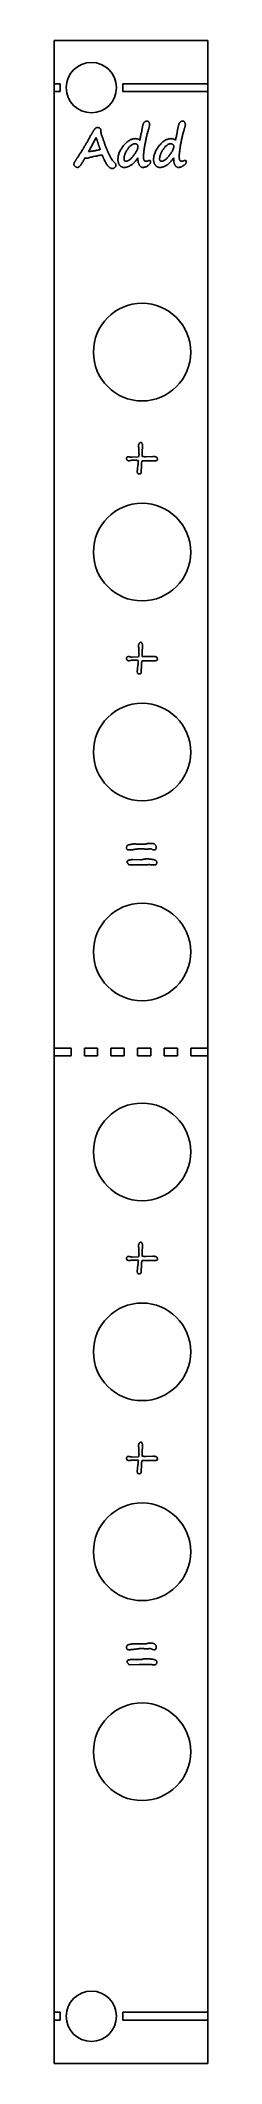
# Model space of a CAD drawing. Extents: x 96 to 106, y 107 to 235.
import ezdxf

# ---------------------------------------------------------------- set-up
doc = ezdxf.new("R2010")
doc.units = 0
doc.layers.get('0').update_dxf_attribs({"linetype": 'CONTINUOUS'})

msp = doc.modelspace()

# ---------------------------------------------------------------- linework, layer by layer
at = {"color": 7, "linetype": 'CONTINUOUS'}
for p, q in [((105.67, 235.23), (95.87, 235.23)), ((95.87, 235.23), (95.87, 232.48)), ((105.67, 232.48), (105.67, 235.23)), ((95.87, 232.48), (95.87, 231.98)), ((96.24, 232.48), (95.87, 232.48)), ((95.87, 231.98), (96.24, 231.98)), ((95.87, 231.98), (95.87, 171.23)), ((96.24, 231.98), (96.24, 232.48)), ((105.67, 232.48), (100.24, 232.48)), ((100.24, 232.48), (100.24, 231.98)), ((100.24, 231.98), (105.67, 231.98)), ((105.67, 231.98), (105.67, 232.48)), ((105.67, 171.23), (105.67, 231.98)), ((98.54, 229.07), (98.06, 228.16)), ((100.84, 208.75), (101.25, 208.77)), ((101.67, 208.53), (101.58, 208.53)), ((101.71, 208.79), (102.16, 208.8)), ((101.91, 208.53), (101.78, 208.53)), ((100.84, 196.05), (101.25, 196.07)), ((101.67, 195.83), (101.58, 195.83)), ((101.71, 196.09), (102.16, 196.1)), ((101.91, 195.83), (101.78, 195.83)), ((101.29, 182.87), (100.66, 182.86)), ((100.89, 183.2), (101.39, 183.19)), ((101.53, 182.87), (101.29, 182.87)), ((102.32, 182.86), (102.13, 182.86)), ((96.94, 171.23), (95.87, 171.23)), ((95.87, 171.23), (95.87, 170.73)), ((96.94, 170.73), (96.94, 171.23)), ((97.79, 171.23), (97.79, 170.73)), ((98.64, 171.23), (97.79, 171.23)), ((98.64, 170.73), (98.64, 171.23)), ((100.34, 171.23), (99.49, 171.23)), ((99.49, 171.23), (99.49, 170.73)), ((100.34, 170.73), (100.34, 171.23)), ((102.04, 171.23), (101.19, 171.23)), ((101.19, 171.23), (101.19, 170.73)), ((102.04, 170.73), (102.04, 171.23)), ((103.74, 171.23), (102.89, 171.23)), ((102.89, 171.23), (102.89, 170.73)), ((103.74, 170.73), (103.74, 171.23)), ((105.67, 171.23), (104.59, 171.23)), ((104.59, 171.23), (104.59, 170.73)), ((105.67, 170.73), (105.67, 171.23)), ((95.87, 170.73), (96.94, 170.73)), ((95.87, 170.73), (95.87, 109.98)), ((97.79, 170.73), (98.64, 170.73)), ((99.49, 170.73), (100.34, 170.73)), ((101.19, 170.73), (102.04, 170.73)), ((102.89, 170.73), (103.74, 170.73)), ((104.59, 170.73), (105.67, 170.73)), ((105.67, 109.98), (105.67, 170.73)), ((100.84, 157.95), (101.25, 157.97)), ((101.67, 157.73), (101.58, 157.73)), ((101.71, 157.99), (102.16, 158)), ((101.91, 157.73), (101.78, 157.73)), ((100.84, 145.25), (101.25, 145.27)), ((101.71, 145.29), (102.16, 145.3)), ((101.67, 145.03), (101.58, 145.03)), ((101.91, 145.03), (101.78, 145.03)), ((100.89, 132.4), (101.39, 132.39)), ((101.29, 132.07), (100.66, 132.06)), ((101.53, 132.07), (101.29, 132.07)), ((102.32, 132.06), (102.13, 132.06)), ((96.24, 109.98), (95.87, 109.98)), ((95.87, 109.98), (95.87, 109.48)), ((95.87, 109.48), (96.24, 109.48)), ((95.87, 109.48), (95.87, 106.73)), ((96.24, 109.48), (96.24, 109.98)), ((100.24, 109.98), (100.24, 109.48)), ((105.67, 109.98), (100.24, 109.98)), ((100.24, 109.48), (105.67, 109.48)), ((105.67, 109.48), (105.67, 109.98)), ((105.67, 106.73), (105.67, 109.48)), ((95.87, 106.73), (105.67, 106.73))]:
    msp.add_line(p, q, dxfattribs=at)
for centre, radius in [((98.24, 232.23), 1.6), ((101.47, 215.43), 3.1), ((101.47, 202.73), 3.1), ((101.47, 190.03), 3.1), ((101.47, 177.33), 3.1), ((101.47, 164.63), 3.1), ((101.47, 151.93), 3.1), ((101.47, 139.23), 3.1), ((101.47, 126.53), 3.1), ((98.24, 109.73), 1.6)]:
    msp.add_circle(centre, radius, dxfattribs=at)
for points, knots in [([(101.47, 229.58), (101.47, 229.61), (101.48, 229.65), (101.49, 229.7), (101.5, 229.75), (101.51, 229.8), (101.52, 229.84), (101.53, 229.88), (101.54, 229.91), (101.55, 229.94), (101.57, 229.97), (101.59, 230.01), (101.62, 230.04), (101.65, 230.06), (101.69, 230.08), (101.72, 230.1), (101.75, 230.11), (101.76, 230.11), (101.77, 230.11)], [0, 0, 0, 0, 0.097051, 0.184845, 0.265194, 0.337211, 0.400731, 0.455952, 0.503142, 0.541911, 0.610027, 0.675276, 0.737807, 0.801181, 0.860983, 0.914107, 0.959392, 1, 1, 1, 1]), ([(101.77, 230.11), (101.79, 230.11), (101.81, 230.11), (101.85, 230.09), (101.88, 230.07), (101.91, 230.04), (101.93, 230), (101.94, 229.96), (101.95, 229.91), (101.95, 229.87), (101.95, 229.86)], [0, 0, 0, 0, 0.1173775, 0.2281263, 0.3361444, 0.4528839, 0.5778534, 0.7081137, 0.848528, 1, 1, 1, 1]), ([(103.74, 229.58), (103.75, 229.61), (103.75, 229.65), (103.77, 229.7), (103.78, 229.75), (103.79, 229.8), (103.8, 229.84), (103.81, 229.88), (103.82, 229.91), (103.83, 229.94), (103.84, 229.97), (103.87, 230.01), (103.9, 230.04), (103.93, 230.06), (103.96, 230.08), (103.99, 230.1), (104.02, 230.11), (104.04, 230.11), (104.05, 230.11)], [0, 0, 0, 0, 0.097051, 0.184845, 0.265194, 0.337211, 0.400731, 0.455952, 0.503142, 0.541911, 0.610027, 0.675276, 0.737807, 0.801181, 0.860983, 0.914107, 0.959392, 1, 1, 1, 1]), ([(104.05, 230.11), (104.06, 230.11), (104.09, 230.11), (104.13, 230.09), (104.16, 230.07), (104.18, 230.04), (104.2, 230), (104.22, 229.96), (104.23, 229.91), (104.23, 229.87), (104.23, 229.86)], [0, 0, 0, 0, 0.1173775, 0.2281263, 0.3361444, 0.4528839, 0.5778534, 0.7081137, 0.848528, 1, 1, 1, 1]), ([(97.54, 228.07), (97.58, 228.13), (97.65, 228.25), (97.76, 228.42), (97.86, 228.6), (97.93, 228.71), (97.96, 228.77)], [0, 0, 0, 0, 0.256096, 0.508382, 0.756111, 1, 1, 1, 1]), ([(97.96, 228.77), (97.98, 228.8), (98.01, 228.85), (98.05, 228.93), (98.09, 229.01), (98.13, 229.08), (98.17, 229.15), (98.21, 229.21), (98.24, 229.27), (98.27, 229.32), (98.3, 229.37), (98.33, 229.41), (98.35, 229.45), (98.37, 229.49), (98.39, 229.52), (98.41, 229.54), (98.42, 229.56), (98.44, 229.59), (98.47, 229.63), (98.52, 229.67), (98.56, 229.69), (98.59, 229.69), (98.61, 229.69)], [0, 0, 0, 0, 0.08399, 0.163509, 0.238556, 0.309344, 0.37566, 0.43772, 0.495093, 0.548054, 0.5967, 0.640721, 0.680645, 0.715728, 0.746574, 0.772958, 0.794881, 0.812603, 0.869559, 0.918331, 0.96087, 1, 1, 1, 1]), ([(98.57, 229), (98.56, 229.01), (98.56, 229.02), (98.55, 229.04), (98.55, 229.06), (98.54, 229.07), (98.54, 229.07)], [0, 0, 0, 0, 0.357019, 0.644741, 0.856946, 1, 1, 1, 1]), ([(98.81, 228.29), (98.81, 228.29), (98.8, 228.31), (98.79, 228.32), (98.79, 228.35), (98.78, 228.37), (98.77, 228.4), (98.75, 228.44), (98.74, 228.48), (98.73, 228.52), (98.71, 228.56), (98.69, 228.61), (98.67, 228.67), (98.66, 228.73), (98.63, 228.79), (98.61, 228.86), (98.59, 228.93), (98.57, 228.97), (98.57, 229)], [0, 0, 0, 0, 0.020716, 0.047139, 0.078645, 0.116251, 0.159341, 0.208135, 0.262005, 0.321992, 0.386835, 0.458015, 0.534266, 0.616431, 0.703875, 0.796809, 0.895871, 1, 1, 1, 1]), ([(98.61, 229.69), (98.63, 229.69), (98.67, 229.69), (98.73, 229.68), (98.78, 229.66), (98.8, 229.63), (98.82, 229.62)], [0, 0, 0, 0, 0.2946931, 0.5522733, 0.7838794, 1, 1, 1, 1]), ([(98.82, 229.62), (98.82, 229.61), (98.83, 229.6), (98.84, 229.58), (98.85, 229.55), (98.85, 229.52), (98.85, 229.51)], [0, 0, 0, 0, 0.176628, 0.392634, 0.66312, 1, 1, 1, 1]), ([(98.85, 229.51), (98.85, 229.49), (98.85, 229.45), (98.84, 229.42), (98.84, 229.4)], [0, 0, 0, 0, 0.5524748, 1, 1, 1, 1]), ([(98.84, 229.4), (98.85, 229.36), (98.87, 229.29), (98.91, 229.18), (98.95, 229.07), (98.98, 228.97), (99.02, 228.87), (99.05, 228.78), (99.08, 228.69), (99.11, 228.6), (99.14, 228.52), (99.17, 228.44), (99.2, 228.37), (99.23, 228.3), (99.25, 228.24), (99.28, 228.18), (99.3, 228.13), (99.33, 228.06), (99.37, 227.98), (99.41, 227.89), (99.45, 227.81), (99.5, 227.74), (99.54, 227.67), (99.59, 227.61), (99.63, 227.56), (99.66, 227.52), (99.68, 227.51)], [0, 0, 0, 0, 0.058283, 0.114286, 0.168314, 0.220218, 0.27007, 0.317722, 0.363401, 0.406883, 0.448087, 0.487405, 0.52467, 0.559609, 0.592718, 0.62342, 0.652164, 0.678954, 0.728833, 0.775688, 0.819777, 0.861153, 0.899675, 0.935769, 0.969059, 1, 1, 1, 1]), ([(99.93, 227.67), (99.93, 227.7), (99.94, 227.78), (99.95, 227.89), (99.98, 228), (100.02, 228.11), (100.07, 228.22), (100.14, 228.33), (100.21, 228.44), (100.29, 228.55), (100.38, 228.65), (100.47, 228.74), (100.56, 228.82), (100.66, 228.88), (100.75, 228.93), (100.84, 228.96), (100.93, 228.98), (101, 228.99), (101.03, 228.99)], [0, 0, 0, 0, 0.059919, 0.120195, 0.181721, 0.244988, 0.310491, 0.378701, 0.450028, 0.524599, 0.598522, 0.667148, 0.730727, 0.790317, 0.846025, 0.898905, 0.949986, 1, 1, 1, 1]), ([(101.03, 228.99), (101.04, 228.99), (101.08, 228.99), (101.13, 228.98), (101.17, 228.97), (101.21, 228.96), (101.25, 228.95), (101.28, 228.93), (101.31, 228.91), (101.32, 228.89), (101.33, 228.88)], [0, 0, 0, 0, 0.155538, 0.299728, 0.433533, 0.55918, 0.676916, 0.787755, 0.894328, 1, 1, 1, 1]), ([(101.33, 228.88), (101.34, 228.93), (101.36, 229.01), (101.38, 229.13), (101.4, 229.24), (101.42, 229.33), (101.44, 229.42), (101.45, 229.48), (101.46, 229.54), (101.46, 229.57), (101.47, 229.58)], [0, 0, 0, 0, 0.190806, 0.36293, 0.516373, 0.651271, 0.766673, 0.862841, 0.941154, 1, 1, 1, 1]), ([(101.88, 229.58), (101.87, 229.55), (101.85, 229.48), (101.82, 229.38), (101.8, 229.28), (101.77, 229.17), (101.74, 229.05), (101.72, 228.93), (101.69, 228.81), (101.67, 228.68), (101.64, 228.56), (101.62, 228.43), (101.61, 228.32), (101.59, 228.21), (101.58, 228.11), (101.57, 228.02), (101.57, 227.93), (101.57, 227.87), (101.57, 227.84)], [0, 0, 0, 0, 0.056185, 0.115089, 0.176576, 0.240464, 0.307105, 0.376384, 0.448097, 0.522533, 0.596204, 0.665679, 0.731252, 0.792944, 0.850467, 0.904191, 0.954107, 1, 1, 1, 1]), ([(101.95, 229.86), (101.95, 229.85), (101.95, 229.84), (101.95, 229.82), (101.94, 229.79), (101.93, 229.76), (101.92, 229.72), (101.91, 229.68), (101.9, 229.63), (101.89, 229.6), (101.88, 229.58)], [0, 0, 0, 0, 0.0526, 0.125366, 0.21835, 0.331647, 0.467441, 0.623643, 0.800762, 1, 1, 1, 1]), ([(102.21, 227.67), (102.21, 227.7), (102.21, 227.78), (102.23, 227.89), (102.26, 228), (102.3, 228.11), (102.35, 228.22), (102.41, 228.33), (102.48, 228.44), (102.57, 228.55), (102.66, 228.65), (102.75, 228.74), (102.84, 228.82), (102.93, 228.88), (103.02, 228.93), (103.12, 228.96), (103.21, 228.98), (103.27, 228.99), (103.3, 228.99)], [0, 0, 0, 0, 0.059919, 0.120195, 0.181721, 0.244988, 0.310491, 0.378701, 0.450028, 0.524599, 0.598522, 0.667148, 0.730727, 0.790317, 0.846025, 0.898905, 0.949986, 1, 1, 1, 1]), ([(103.3, 228.99), (103.32, 228.99), (103.35, 228.99), (103.4, 228.98), (103.45, 228.97), (103.49, 228.96), (103.52, 228.95), (103.55, 228.93), (103.58, 228.91), (103.6, 228.89), (103.61, 228.88)], [0, 0, 0, 0, 0.1555385, 0.2997277, 0.4335328, 0.5591796, 0.6769161, 0.7877548, 0.8943283, 1, 1, 1, 1]), ([(103.61, 228.88), (103.62, 228.93), (103.63, 229.01), (103.66, 229.13), (103.68, 229.24), (103.7, 229.33), (103.71, 229.42), (103.72, 229.48), (103.73, 229.54), (103.74, 229.57), (103.74, 229.58)], [0, 0, 0, 0, 0.190806, 0.36293, 0.516373, 0.651271, 0.766673, 0.862841, 0.941154, 1, 1, 1, 1]), ([(104.16, 229.58), (104.15, 229.55), (104.13, 229.48), (104.1, 229.38), (104.07, 229.28), (104.04, 229.17), (104.02, 229.05), (103.99, 228.93), (103.97, 228.81), (103.94, 228.68), (103.92, 228.56), (103.9, 228.43), (103.88, 228.32), (103.87, 228.21), (103.86, 228.11), (103.85, 228.02), (103.84, 227.93), (103.84, 227.87), (103.84, 227.84)], [0, 0, 0, 0, 0.056185, 0.115089, 0.176576, 0.240464, 0.307105, 0.376384, 0.448097, 0.522533, 0.596204, 0.665679, 0.731252, 0.792944, 0.850467, 0.904191, 0.954107, 1, 1, 1, 1]), ([(104.23, 229.86), (104.23, 229.85), (104.23, 229.84), (104.22, 229.82), (104.22, 229.79), (104.21, 229.76), (104.2, 229.72), (104.19, 229.68), (104.17, 229.63), (104.16, 229.6), (104.16, 229.58)], [0, 0, 0, 0, 0.0526, 0.125366, 0.21835, 0.331647, 0.467441, 0.623643, 0.800762, 1, 1, 1, 1]), ([(97.11, 227.37), (97.11, 227.37), (97.11, 227.38), (97.12, 227.39), (97.13, 227.41), (97.14, 227.44), (97.15, 227.46), (97.17, 227.5), (97.19, 227.54), (97.22, 227.58), (97.25, 227.62), (97.28, 227.68), (97.31, 227.73), (97.35, 227.79), (97.39, 227.85), (97.44, 227.92), (97.49, 228), (97.52, 228.05), (97.54, 228.07)], [0, 0, 0, 0, 0.012822, 0.031936, 0.057652, 0.089824, 0.128757, 0.174492, 0.226747, 0.285834, 0.351452, 0.423917, 0.503237, 0.588583, 0.681302, 0.780886, 0.887008, 1, 1, 1, 1]), ([(97.83, 227.77), (97.83, 227.76), (97.82, 227.75), (97.81, 227.72), (97.79, 227.69), (97.77, 227.66), (97.75, 227.61), (97.72, 227.57), (97.69, 227.51), (97.65, 227.46), (97.62, 227.4), (97.58, 227.35), (97.56, 227.31), (97.53, 227.27), (97.5, 227.24), (97.48, 227.22), (97.46, 227.2), (97.44, 227.19), (97.42, 227.18), (97.39, 227.17), (97.37, 227.16), (97.35, 227.16), (97.34, 227.16)], [0, 0, 0, 0, 0.027782, 0.063301, 0.106879, 0.158287, 0.217777, 0.28535, 0.361326, 0.445182, 0.528511, 0.602852, 0.668936, 0.725275, 0.773436, 0.812961, 0.844138, 0.867887, 0.905689, 0.939633, 0.971398, 1, 1, 1, 1]), ([(97.93, 227.74), (97.92, 227.74), (97.9, 227.74), (97.87, 227.75), (97.85, 227.76), (97.84, 227.77), (97.83, 227.77)], [0, 0, 0, 0, 0.28792, 0.54785, 0.782783, 1, 1, 1, 1]), ([(98.02, 227.76), (98, 227.75), (97.97, 227.74), (97.94, 227.74), (97.93, 227.74)], [0, 0, 0, 0, 0.537502, 1, 1, 1, 1]), ([(98.93, 227.94), (98.93, 227.94), (98.91, 227.94), (98.87, 227.94), (98.83, 227.94), (98.78, 227.93), (98.73, 227.92), (98.67, 227.91), (98.6, 227.89), (98.5, 227.88), (98.38, 227.85), (98.25, 227.82), (98.13, 227.79), (98.05, 227.77), (98.02, 227.76)], [0, 0, 0, 0, 0.0283458, 0.0642971, 0.1073855, 0.1587063, 0.21775, 0.2845302, 0.3590563, 0.441335, 0.6051663, 0.7532225, 0.884666, 1, 1, 1, 1]), ([(98.06, 228.16), (98.09, 228.16), (98.17, 228.18), (98.24, 228.19), (98.28, 228.19)], [0, 0, 0, 0, 0.49605, 1, 1, 1, 1]), ([(98.28, 228.19), (98.28, 228.19), (98.3, 228.19), (98.33, 228.2), (98.37, 228.21), (98.41, 228.21), (98.46, 228.22), (98.52, 228.23), (98.59, 228.25), (98.63, 228.26), (98.66, 228.26)], [0, 0, 0, 0, 0.0586333, 0.1357153, 0.2314805, 0.3469988, 0.4822711, 0.6350055, 0.8074965, 1, 1, 1, 1]), ([(98.66, 228.26), (98.68, 228.27), (98.73, 228.28), (98.78, 228.29), (98.81, 228.29)], [0, 0, 0, 0, 0.502789, 1, 1, 1, 1]), ([(98.94, 227.94), (98.94, 227.94), (98.94, 227.94), (98.94, 227.94), (98.93, 227.94)], [0, 0, 0, 0, 0.446679, 1, 1, 1, 1]), ([(99.57, 227.09), (99.56, 227.09), (99.54, 227.09), (99.51, 227.1), (99.48, 227.11), (99.44, 227.13), (99.41, 227.15), (99.38, 227.17), (99.34, 227.21), (99.3, 227.25), (99.24, 227.32), (99.18, 227.42), (99.12, 227.53), (99.07, 227.63), (99.03, 227.71), (99.01, 227.76), (98.99, 227.81), (98.97, 227.85), (98.96, 227.88), (98.95, 227.91), (98.95, 227.92), (98.94, 227.93), (98.94, 227.94)], [0, 0, 0, 0, 0.029098, 0.059144, 0.090396, 0.123438, 0.158656, 0.196463, 0.236893, 0.280487, 0.374921, 0.478133, 0.591418, 0.715074, 0.775733, 0.829718, 0.876022, 0.915248, 0.94698, 0.971922, 0.989418, 1, 1, 1, 1]), ([(99.68, 227.51), (99.69, 227.5), (99.71, 227.47), (99.75, 227.44), (99.77, 227.41), (99.79, 227.39), (99.8, 227.35), (99.8, 227.33), (99.8, 227.31)], [0, 0, 0, 0, 0.2324713, 0.419952, 0.5612542, 0.6582431, 0.8139322, 1, 1, 1, 1]), ([(100.33, 227.16), (100.32, 227.16), (100.29, 227.16), (100.25, 227.17), (100.21, 227.18), (100.17, 227.2), (100.13, 227.22), (100.1, 227.24), (100.07, 227.27), (100.04, 227.3), (100.02, 227.34), (99.99, 227.38), (99.97, 227.42), (99.96, 227.47), (99.95, 227.51), (99.94, 227.56), (99.93, 227.61), (99.93, 227.65), (99.93, 227.67)], [0, 0, 0, 0, 0.06059, 0.119149, 0.176201, 0.232018, 0.288712, 0.345343, 0.403935, 0.465133, 0.527487, 0.590397, 0.653904, 0.718814, 0.78496, 0.854157, 0.925531, 1, 1, 1, 1]), ([(101.02, 228.67), (101, 228.67), (100.96, 228.66), (100.9, 228.65), (100.85, 228.62), (100.79, 228.58), (100.73, 228.54), (100.67, 228.48), (100.61, 228.41), (100.56, 228.33), (100.5, 228.25), (100.45, 228.17), (100.41, 228.09), (100.38, 228.01), (100.35, 227.93), (100.33, 227.86), (100.32, 227.78), (100.32, 227.73), (100.32, 227.71)], [0, 0, 0, 0, 0.044093, 0.090031, 0.139369, 0.193426, 0.252391, 0.317519, 0.389551, 0.467741, 0.547228, 0.62241, 0.69348, 0.760751, 0.824629, 0.885414, 0.943779, 1, 1, 1, 1]), ([(100.32, 227.71), (100.32, 227.7), (100.32, 227.67), (100.32, 227.64), (100.33, 227.61), (100.35, 227.59), (100.36, 227.57), (100.39, 227.56), (100.41, 227.55), (100.43, 227.55), (100.44, 227.55)], [0, 0, 0, 0, 0.165959, 0.309977, 0.439301, 0.554107, 0.660689, 0.765893, 0.876842, 1, 1, 1, 1]), ([(101.21, 227.77), (101.2, 227.74), (101.16, 227.7), (101.11, 227.63), (101.05, 227.56), (101, 227.5), (100.94, 227.45), (100.89, 227.4), (100.83, 227.35), (100.78, 227.31), (100.72, 227.28), (100.66, 227.25), (100.61, 227.22), (100.55, 227.2), (100.5, 227.18), (100.44, 227.17), (100.39, 227.16), (100.35, 227.16), (100.33, 227.16)], [0, 0, 0, 0, 0.082812, 0.161776, 0.237558, 0.310321, 0.379849, 0.446598, 0.510704, 0.572052, 0.631484, 0.688437, 0.743316, 0.796846, 0.848646, 0.899868, 0.949883, 1, 1, 1, 1]), ([(100.44, 227.55), (100.46, 227.55), (100.49, 227.55), (100.55, 227.57), (100.61, 227.6), (100.67, 227.64), (100.73, 227.69), (100.79, 227.75), (100.86, 227.83), (100.93, 227.91), (100.99, 228), (101.05, 228.08), (101.1, 228.16), (101.14, 228.24), (101.17, 228.31), (101.2, 228.38), (101.21, 228.44), (101.21, 228.48), (101.21, 228.49)], [0, 0, 0, 0, 0.041083, 0.086002, 0.135948, 0.19207, 0.255098, 0.325269, 0.40351, 0.48981, 0.57651, 0.656056, 0.729068, 0.795063, 0.854645, 0.908421, 0.956664, 1, 1, 1, 1]), ([(101.21, 228.49), (101.21, 228.5), (101.21, 228.53), (101.2, 228.56), (101.18, 228.59), (101.16, 228.61), (101.13, 228.64), (101.1, 228.66), (101.06, 228.67), (101.03, 228.67), (101.02, 228.67)], [0, 0, 0, 0, 0.109343, 0.220078, 0.33605, 0.462163, 0.59203, 0.722423, 0.856318, 1, 1, 1, 1]), ([(101.53, 227.16), (101.52, 227.16), (101.49, 227.16), (101.45, 227.17), (101.42, 227.19), (101.39, 227.21), (101.36, 227.23), (101.33, 227.26), (101.3, 227.3), (101.28, 227.34), (101.26, 227.38), (101.24, 227.43), (101.23, 227.48), (101.22, 227.53), (101.21, 227.59), (101.21, 227.65), (101.21, 227.71), (101.21, 227.75), (101.21, 227.77)], [0, 0, 0, 0, 0.051225, 0.100987, 0.150158, 0.199277, 0.250047, 0.303837, 0.36113, 0.42275, 0.487298, 0.553427, 0.621144, 0.691197, 0.763791, 0.839263, 0.917909, 1, 1, 1, 1]), ([(102.02, 227.51), (102.01, 227.5), (102.01, 227.48), (102.01, 227.45), (101.99, 227.42), (101.97, 227.39), (101.95, 227.37), (101.92, 227.34), (101.89, 227.31), (101.84, 227.27), (101.77, 227.23), (101.69, 227.19), (101.61, 227.17), (101.56, 227.16), (101.53, 227.16)], [0, 0, 0, 0, 0.046099, 0.092942, 0.143139, 0.197358, 0.255479, 0.319349, 0.388932, 0.465697, 0.616722, 0.754352, 0.881086, 1, 1, 1, 1]), ([(101.57, 227.84), (101.57, 227.82), (101.57, 227.78), (101.57, 227.72), (101.58, 227.67), (101.6, 227.62), (101.61, 227.59), (101.64, 227.56), (101.66, 227.55), (101.68, 227.55), (101.69, 227.55)], [0, 0, 0, 0, 0.196389, 0.368115, 0.514646, 0.638357, 0.742617, 0.833543, 0.915711, 1, 1, 1, 1]), ([(101.69, 227.55), (101.7, 227.55), (101.73, 227.55), (101.76, 227.56), (101.8, 227.56), (101.82, 227.57), (101.83, 227.58)], [0, 0, 0, 0, 0.231375, 0.473634, 0.728384, 1, 1, 1, 1]), ([(101.83, 227.58), (101.84, 227.58), (101.86, 227.59), (101.89, 227.6), (101.91, 227.61), (101.93, 227.61), (101.93, 227.61)], [0, 0, 0, 0, 0.340056, 0.616437, 0.836266, 1, 1, 1, 1]), ([(101.93, 227.61), (101.94, 227.61), (101.95, 227.61), (101.97, 227.61), (101.98, 227.6), (102, 227.59), (102, 227.57), (102.01, 227.56), (102.01, 227.54), (102.01, 227.52), (102.02, 227.51)], [0, 0, 0, 0, 0.1315802, 0.2496533, 0.359302, 0.4668107, 0.5817127, 0.7041456, 0.8443198, 1, 1, 1, 1]), ([(102.61, 227.16), (102.59, 227.16), (102.56, 227.16), (102.52, 227.17), (102.48, 227.18), (102.45, 227.2), (102.41, 227.22), (102.38, 227.24), (102.35, 227.27), (102.32, 227.3), (102.29, 227.34), (102.27, 227.38), (102.25, 227.42), (102.23, 227.47), (102.22, 227.51), (102.21, 227.56), (102.21, 227.61), (102.21, 227.65), (102.21, 227.67)], [0, 0, 0, 0, 0.06059, 0.119149, 0.176201, 0.232018, 0.288712, 0.345343, 0.403935, 0.465133, 0.527487, 0.590397, 0.653904, 0.718814, 0.78496, 0.854157, 0.925531, 1, 1, 1, 1]), ([(103.29, 228.67), (103.28, 228.67), (103.24, 228.66), (103.18, 228.65), (103.12, 228.62), (103.07, 228.58), (103.01, 228.54), (102.95, 228.48), (102.89, 228.41), (102.83, 228.33), (102.78, 228.25), (102.73, 228.17), (102.69, 228.09), (102.65, 228.01), (102.63, 227.93), (102.61, 227.86), (102.59, 227.78), (102.59, 227.73), (102.59, 227.71)], [0, 0, 0, 0, 0.044093, 0.090031, 0.139369, 0.193426, 0.252391, 0.317519, 0.389551, 0.467741, 0.547228, 0.62241, 0.69348, 0.760751, 0.824629, 0.885414, 0.943779, 1, 1, 1, 1]), ([(102.59, 227.71), (102.59, 227.7), (102.59, 227.67), (102.6, 227.64), (102.61, 227.61), (102.62, 227.59), (102.64, 227.57), (102.66, 227.56), (102.69, 227.55), (102.7, 227.55), (102.71, 227.55)], [0, 0, 0, 0, 0.165959, 0.309977, 0.439301, 0.554107, 0.660689, 0.765893, 0.876842, 1, 1, 1, 1]), ([(103.49, 227.77), (103.47, 227.74), (103.44, 227.7), (103.38, 227.63), (103.33, 227.56), (103.27, 227.5), (103.22, 227.45), (103.16, 227.4), (103.11, 227.35), (103.05, 227.31), (103, 227.28), (102.94, 227.25), (102.89, 227.22), (102.83, 227.2), (102.77, 227.18), (102.72, 227.17), (102.66, 227.16), (102.63, 227.16), (102.61, 227.16)], [0, 0, 0, 0, 0.082812, 0.161776, 0.237558, 0.310321, 0.379849, 0.446598, 0.510704, 0.572052, 0.631484, 0.688437, 0.743316, 0.796846, 0.848646, 0.899868, 0.949883, 1, 1, 1, 1]), ([(102.71, 227.55), (102.73, 227.55), (102.77, 227.55), (102.82, 227.57), (102.88, 227.6), (102.94, 227.64), (103.01, 227.69), (103.07, 227.75), (103.14, 227.83), (103.2, 227.91), (103.27, 228), (103.33, 228.08), (103.38, 228.16), (103.42, 228.24), (103.45, 228.31), (103.47, 228.38), (103.49, 228.44), (103.49, 228.48), (103.49, 228.49)], [0, 0, 0, 0, 0.041083, 0.086002, 0.135948, 0.19207, 0.255098, 0.325269, 0.40351, 0.48981, 0.57651, 0.656056, 0.729068, 0.795063, 0.854645, 0.908421, 0.956664, 1, 1, 1, 1]), ([(103.49, 228.49), (103.49, 228.5), (103.49, 228.53), (103.48, 228.56), (103.46, 228.59), (103.44, 228.61), (103.41, 228.64), (103.37, 228.66), (103.33, 228.67), (103.31, 228.67), (103.29, 228.67)], [0, 0, 0, 0, 0.109343, 0.220078, 0.33605, 0.462163, 0.59203, 0.722423, 0.856318, 1, 1, 1, 1]), ([(103.81, 227.16), (103.79, 227.16), (103.77, 227.16), (103.73, 227.17), (103.69, 227.19), (103.66, 227.21), (103.63, 227.23), (103.6, 227.26), (103.58, 227.3), (103.55, 227.34), (103.53, 227.38), (103.52, 227.43), (103.5, 227.48), (103.49, 227.53), (103.49, 227.59), (103.49, 227.65), (103.48, 227.71), (103.49, 227.75), (103.49, 227.77)], [0, 0, 0, 0, 0.051225, 0.1009868, 0.1501582, 0.1992771, 0.2500473, 0.3038368, 0.3611297, 0.4227498, 0.4872978, 0.5534268, 0.6211443, 0.691197, 0.7637911, 0.839263, 0.9179092, 1, 1, 1, 1]), ([(104.29, 227.51), (104.29, 227.5), (104.29, 227.48), (104.28, 227.45), (104.27, 227.42), (104.25, 227.39), (104.22, 227.37), (104.2, 227.34), (104.16, 227.31), (104.11, 227.27), (104.04, 227.23), (103.96, 227.19), (103.88, 227.17), (103.83, 227.16), (103.81, 227.16)], [0, 0, 0, 0, 0.046099, 0.092942, 0.143139, 0.197358, 0.255479, 0.319349, 0.388932, 0.465697, 0.616722, 0.754352, 0.881086, 1, 1, 1, 1]), ([(103.84, 227.84), (103.84, 227.82), (103.84, 227.78), (103.85, 227.72), (103.86, 227.67), (103.87, 227.62), (103.89, 227.59), (103.91, 227.56), (103.94, 227.55), (103.96, 227.55), (103.97, 227.55)], [0, 0, 0, 0, 0.196389, 0.368115, 0.514646, 0.638357, 0.742617, 0.833543, 0.915711, 1, 1, 1, 1]), ([(103.97, 227.55), (103.98, 227.55), (104, 227.55), (104.04, 227.56), (104.07, 227.56), (104.09, 227.57), (104.11, 227.58)], [0, 0, 0, 0, 0.231375, 0.473634, 0.728384, 1, 1, 1, 1]), ([(104.11, 227.58), (104.12, 227.58), (104.14, 227.59), (104.17, 227.6), (104.19, 227.61), (104.2, 227.61), (104.21, 227.61)], [0, 0, 0, 0, 0.340056, 0.616437, 0.836266, 1, 1, 1, 1]), ([(104.21, 227.61), (104.22, 227.61), (104.23, 227.61), (104.24, 227.61), (104.26, 227.6), (104.27, 227.59), (104.28, 227.57), (104.29, 227.56), (104.29, 227.54), (104.29, 227.52), (104.29, 227.51)], [0, 0, 0, 0, 0.1315802, 0.2496533, 0.359302, 0.4668107, 0.5817127, 0.7041456, 0.8443198, 1, 1, 1, 1]), ([(97.34, 227.16), (97.33, 227.16), (97.31, 227.16), (97.27, 227.18), (97.24, 227.2), (97.2, 227.23), (97.16, 227.26), (97.13, 227.29), (97.12, 227.33), (97.11, 227.35), (97.11, 227.37)], [0, 0, 0, 0, 0.097694, 0.210281, 0.342415, 0.494548, 0.646877, 0.777466, 0.892671, 1, 1, 1, 1]), ([(99.8, 227.31), (99.8, 227.3), (99.8, 227.27), (99.79, 227.22), (99.77, 227.19), (99.74, 227.15), (99.7, 227.13), (99.66, 227.11), (99.62, 227.09), (99.59, 227.09), (99.57, 227.09)], [0, 0, 0, 0, 0.127057, 0.2480167, 0.3690014, 0.4968832, 0.6245831, 0.7473099, 0.8715267, 1, 1, 1, 1]), ([(101.25, 209.5), (101.25, 209.51), (101.25, 209.53), (101.26, 209.57), (101.27, 209.6), (101.29, 209.63), (101.31, 209.66), (101.34, 209.69), (101.36, 209.7), (101.38, 209.7), (101.39, 209.7)], [0, 0, 0, 0, 0.125466, 0.253741, 0.386862, 0.527784, 0.66376, 0.782945, 0.891043, 1, 1, 1, 1]), ([(101.26, 209.31), (101.26, 209.34), (101.25, 209.4), (101.25, 209.47), (101.25, 209.5)], [0, 0, 0, 0, 0.539512, 1, 1, 1, 1]), ([(101.39, 209.7), (101.4, 209.7), (101.41, 209.7), (101.43, 209.69), (101.45, 209.66), (101.46, 209.64), (101.48, 209.61), (101.49, 209.58), (101.5, 209.55), (101.5, 209.54), (101.5, 209.53)], [0, 0, 0, 0, 0.078337, 0.178896, 0.310507, 0.474871, 0.644548, 0.786565, 0.903852, 1, 1, 1, 1]), ([(101.5, 209.53), (101.5, 209.51), (101.5, 209.47), (101.5, 209.41), (101.49, 209.33), (101.49, 209.28), (101.48, 209.25)], [0, 0, 0, 0, 0.2024579, 0.4368407, 0.7012426, 1, 1, 1, 1]), ([(100.48, 208.66), (100.48, 208.68), (100.48, 208.71), (100.5, 208.74), (100.52, 208.77), (100.54, 208.78), (100.56, 208.79), (100.57, 208.79), (100.57, 208.79)], [0, 0, 0, 0, 0.2386036, 0.5204707, 0.6636004, 0.7866734, 0.8963836, 1, 1, 1, 1]), ([(100.62, 208.53), (100.61, 208.53), (100.59, 208.53), (100.57, 208.54), (100.54, 208.55), (100.52, 208.57), (100.5, 208.59), (100.49, 208.61), (100.48, 208.64), (100.48, 208.65), (100.48, 208.66)], [0, 0, 0, 0, 0.123727, 0.244136, 0.371565, 0.504159, 0.636071, 0.76007, 0.878722, 1, 1, 1, 1]), ([(100.57, 208.79), (100.6, 208.79), (100.65, 208.79), (100.7, 208.78), (100.72, 208.77)], [0, 0, 0, 0, 0.486251, 1, 1, 1, 1]), ([(100.72, 208.54), (100.71, 208.54), (100.69, 208.54), (100.66, 208.53), (100.64, 208.53), (100.63, 208.53), (100.62, 208.53)], [0, 0, 0, 0, 0.350943, 0.636804, 0.853271, 1, 1, 1, 1]), ([(100.72, 208.77), (100.73, 208.77), (100.76, 208.76), (100.79, 208.76), (100.82, 208.75), (100.83, 208.75), (100.84, 208.75)], [0, 0, 0, 0, 0.314779, 0.586755, 0.816494, 1, 1, 1, 1]), ([(100.84, 208.56), (100.84, 208.56), (100.82, 208.56), (100.79, 208.56), (100.76, 208.55), (100.74, 208.55), (100.72, 208.54)], [0, 0, 0, 0, 0.198901, 0.433294, 0.700324, 1, 1, 1, 1]), ([(101.24, 208.55), (101.21, 208.55), (101.16, 208.56), (101.07, 208.56), (100.96, 208.56), (100.89, 208.56), (100.84, 208.56)], [0, 0, 0, 0, 0.1876644, 0.4157715, 0.6875398, 1, 1, 1, 1]), ([(101.16, 207.85), (101.16, 207.86), (101.16, 207.87), (101.16, 207.89), (101.17, 207.92), (101.17, 207.96), (101.18, 208), (101.18, 208.06), (101.19, 208.12), (101.2, 208.16), (101.2, 208.18)], [0, 0, 0, 0, 0.048241, 0.11808, 0.209576, 0.322964, 0.459608, 0.617953, 0.798241, 1, 1, 1, 1]), ([(101.2, 208.18), (101.2, 208.2), (101.21, 208.26), (101.22, 208.34), (101.23, 208.44), (101.23, 208.51), (101.24, 208.55)], [0, 0, 0, 0, 0.199985, 0.434476, 0.700708, 1, 1, 1, 1]), ([(101.25, 208.77), (101.26, 208.8), (101.27, 208.85), (101.27, 208.91), (101.28, 208.93)], [0, 0, 0, 0, 0.501133, 1, 1, 1, 1]), ([(101.28, 208.93), (101.28, 208.94), (101.28, 208.96), (101.27, 209), (101.27, 209.04), (101.27, 209.08), (101.27, 209.13), (101.27, 209.19), (101.26, 209.24), (101.26, 209.29), (101.26, 209.31)], [0, 0, 0, 0, 0.08074, 0.172616, 0.278734, 0.397564, 0.529116, 0.673321, 0.830338, 1, 1, 1, 1]), ([(101.43, 208.25), (101.43, 208.23), (101.43, 208.19), (101.43, 208.14), (101.43, 208.1), (101.43, 208.06), (101.42, 208.03), (101.42, 208), (101.42, 207.98), (101.42, 207.96), (101.42, 207.96)], [0, 0, 0, 0, 0.189175, 0.36209, 0.514664, 0.648979, 0.765086, 0.860885, 0.940451, 1, 1, 1, 1]), ([(101.48, 208.53), (101.47, 208.51), (101.45, 208.47), (101.44, 208.41), (101.43, 208.33), (101.43, 208.28), (101.43, 208.25)], [0, 0, 0, 0, 0.193465, 0.421741, 0.688875, 1, 1, 1, 1]), ([(101.48, 209.25), (101.48, 209.23), (101.48, 209.18), (101.47, 209.11), (101.47, 209.06), (101.47, 209.02), (101.47, 209.01)], [0, 0, 0, 0, 0.3380424, 0.6165052, 0.8379168, 1, 1, 1, 1]), ([(101.47, 209.01), (101.47, 208.98), (101.47, 208.91), (101.47, 208.84), (101.48, 208.81)], [0, 0, 0, 0, 0.497611, 1, 1, 1, 1]), ([(101.48, 208.81), (101.48, 208.8), (101.49, 208.8), (101.51, 208.8), (101.53, 208.8), (101.56, 208.8), (101.59, 208.79), (101.62, 208.79), (101.67, 208.79), (101.69, 208.79), (101.71, 208.79)], [0, 0, 0, 0, 0.05576, 0.130501, 0.223294, 0.338438, 0.473968, 0.629727, 0.803412, 1, 1, 1, 1]), ([(101.58, 208.53), (101.56, 208.53), (101.53, 208.53), (101.5, 208.53), (101.48, 208.53)], [0, 0, 0, 0, 0.482307, 1, 1, 1, 1]), ([(101.78, 208.53), (101.76, 208.53), (101.72, 208.53), (101.69, 208.53), (101.67, 208.53)], [0, 0, 0, 0, 0.525952, 1, 1, 1, 1]), ([(102.1, 208.53), (102.08, 208.53), (102.04, 208.53), (101.99, 208.53), (101.94, 208.53), (101.92, 208.53), (101.91, 208.53)], [0, 0, 0, 0, 0.324157, 0.596331, 0.822639, 1, 1, 1, 1]), ([(102.27, 208.53), (102.26, 208.53), (102.24, 208.53), (102.2, 208.53), (102.15, 208.53), (102.12, 208.53), (102.1, 208.53)], [0, 0, 0, 0, 0.174813, 0.398602, 0.674829, 1, 1, 1, 1]), ([(102.16, 208.8), (102.19, 208.8), (102.24, 208.8), (102.31, 208.79), (102.36, 208.78), (102.4, 208.76), (102.43, 208.73), (102.44, 208.69), (102.45, 208.64), (102.45, 208.6), (102.45, 208.58)], [0, 0, 0, 0, 0.191222, 0.346766, 0.466776, 0.555898, 0.635605, 0.732093, 0.852012, 1, 1, 1, 1]), ([(102.45, 208.58), (102.44, 208.57), (102.43, 208.55), (102.38, 208.54), (102.33, 208.53), (102.29, 208.53), (102.27, 208.53)], [0, 0, 0, 0, 0.181011, 0.401743, 0.671202, 1, 1, 1, 1]), ([(101.3, 207.69), (101.29, 207.69), (101.27, 207.69), (101.23, 207.7), (101.21, 207.71), (101.19, 207.72), (101.18, 207.75), (101.17, 207.78), (101.16, 207.81), (101.16, 207.84), (101.16, 207.85)], [0, 0, 0, 0, 0.157813, 0.287386, 0.394825, 0.484849, 0.57963, 0.694936, 0.835263, 1, 1, 1, 1]), ([(101.42, 207.96), (101.42, 207.95), (101.41, 207.92), (101.41, 207.89), (101.41, 207.84), (101.41, 207.8), (101.41, 207.77), (101.41, 207.75), (101.4, 207.73), (101.39, 207.72), (101.37, 207.7), (101.35, 207.7), (101.33, 207.69), (101.31, 207.69), (101.3, 207.69)], [0, 0, 0, 0, 0.093515, 0.203842, 0.333287, 0.478569, 0.550309, 0.614461, 0.673263, 0.729266, 0.787018, 0.849723, 0.919364, 1, 1, 1, 1]), ([(101.25, 196.8), (101.25, 196.81), (101.25, 196.83), (101.26, 196.87), (101.27, 196.9), (101.29, 196.93), (101.31, 196.96), (101.34, 196.99), (101.36, 197), (101.38, 197), (101.39, 197)], [0, 0, 0, 0, 0.125466, 0.253741, 0.386862, 0.527784, 0.66376, 0.782945, 0.891043, 1, 1, 1, 1]), ([(101.26, 196.61), (101.26, 196.64), (101.25, 196.7), (101.25, 196.77), (101.25, 196.8)], [0, 0, 0, 0, 0.539512, 1, 1, 1, 1]), ([(101.28, 196.23), (101.28, 196.24), (101.28, 196.26), (101.27, 196.3), (101.27, 196.34), (101.27, 196.38), (101.27, 196.43), (101.27, 196.49), (101.26, 196.54), (101.26, 196.59), (101.26, 196.61)], [0, 0, 0, 0, 0.08074, 0.172616, 0.278734, 0.397564, 0.529116, 0.673321, 0.830338, 1, 1, 1, 1]), ([(101.39, 197), (101.4, 197), (101.41, 197), (101.43, 196.99), (101.45, 196.96), (101.46, 196.94), (101.48, 196.91), (101.49, 196.88), (101.5, 196.85), (101.5, 196.84), (101.5, 196.83)], [0, 0, 0, 0, 0.078337, 0.178896, 0.310507, 0.474871, 0.644548, 0.786565, 0.903852, 1, 1, 1, 1]), ([(101.5, 196.83), (101.5, 196.81), (101.5, 196.77), (101.5, 196.71), (101.49, 196.63), (101.49, 196.58), (101.48, 196.55)], [0, 0, 0, 0, 0.2024579, 0.4368407, 0.7012426, 1, 1, 1, 1]), ([(100.48, 195.96), (100.48, 195.98), (100.48, 196.01), (100.5, 196.04), (100.52, 196.07), (100.54, 196.08), (100.56, 196.09), (100.57, 196.09), (100.57, 196.09)], [0, 0, 0, 0, 0.238604, 0.520471, 0.6636, 0.786673, 0.896384, 1, 1, 1, 1]), ([(100.62, 195.83), (100.61, 195.83), (100.59, 195.83), (100.57, 195.84), (100.54, 195.85), (100.52, 195.87), (100.5, 195.89), (100.49, 195.91), (100.48, 195.94), (100.48, 195.95), (100.48, 195.96)], [0, 0, 0, 0, 0.123727, 0.244136, 0.371565, 0.504159, 0.636071, 0.76007, 0.878722, 1, 1, 1, 1]), ([(100.57, 196.09), (100.6, 196.09), (100.65, 196.09), (100.7, 196.08), (100.72, 196.07)], [0, 0, 0, 0, 0.486251, 1, 1, 1, 1]), ([(100.72, 195.84), (100.71, 195.84), (100.69, 195.84), (100.66, 195.83), (100.64, 195.83), (100.63, 195.83), (100.62, 195.83)], [0, 0, 0, 0, 0.350943, 0.636804, 0.853271, 1, 1, 1, 1]), ([(100.72, 196.07), (100.73, 196.07), (100.76, 196.06), (100.79, 196.06), (100.82, 196.05), (100.83, 196.05), (100.84, 196.05)], [0, 0, 0, 0, 0.3147787, 0.5867546, 0.8164941, 1, 1, 1, 1]), ([(100.84, 195.86), (100.84, 195.86), (100.82, 195.86), (100.79, 195.86), (100.76, 195.85), (100.74, 195.85), (100.72, 195.84)], [0, 0, 0, 0, 0.198901, 0.433294, 0.700324, 1, 1, 1, 1]), ([(101.24, 195.85), (101.21, 195.85), (101.16, 195.86), (101.07, 195.86), (100.96, 195.86), (100.89, 195.86), (100.84, 195.86)], [0, 0, 0, 0, 0.187664, 0.415771, 0.68754, 1, 1, 1, 1]), ([(101.16, 195.15), (101.16, 195.16), (101.16, 195.17), (101.16, 195.19), (101.17, 195.22), (101.17, 195.26), (101.18, 195.3), (101.18, 195.36), (101.19, 195.42), (101.2, 195.46), (101.2, 195.48)], [0, 0, 0, 0, 0.048241, 0.11808, 0.209576, 0.322964, 0.459608, 0.617953, 0.798241, 1, 1, 1, 1]), ([(101.2, 195.48), (101.2, 195.5), (101.21, 195.56), (101.22, 195.64), (101.23, 195.74), (101.23, 195.81), (101.24, 195.85)], [0, 0, 0, 0, 0.199985, 0.434476, 0.700708, 1, 1, 1, 1]), ([(101.25, 196.07), (101.26, 196.1), (101.27, 196.15), (101.27, 196.21), (101.28, 196.23)], [0, 0, 0, 0, 0.501133, 1, 1, 1, 1]), ([(101.43, 195.55), (101.43, 195.53), (101.43, 195.49), (101.43, 195.44), (101.43, 195.4), (101.43, 195.36), (101.42, 195.33), (101.42, 195.3), (101.42, 195.28), (101.42, 195.26), (101.42, 195.26)], [0, 0, 0, 0, 0.189175, 0.36209, 0.514664, 0.648979, 0.765086, 0.860885, 0.940451, 1, 1, 1, 1]), ([(101.48, 195.83), (101.47, 195.81), (101.45, 195.77), (101.44, 195.71), (101.43, 195.63), (101.43, 195.58), (101.43, 195.55)], [0, 0, 0, 0, 0.193465, 0.421741, 0.688875, 1, 1, 1, 1]), ([(101.48, 196.55), (101.48, 196.53), (101.48, 196.48), (101.47, 196.41), (101.47, 196.36), (101.47, 196.32), (101.47, 196.31)], [0, 0, 0, 0, 0.338042, 0.616505, 0.837917, 1, 1, 1, 1]), ([(101.47, 196.31), (101.47, 196.28), (101.47, 196.21), (101.47, 196.14), (101.48, 196.11)], [0, 0, 0, 0, 0.497611, 1, 1, 1, 1]), ([(101.48, 196.11), (101.48, 196.1), (101.49, 196.1), (101.51, 196.1), (101.53, 196.1), (101.56, 196.1), (101.59, 196.09), (101.62, 196.09), (101.67, 196.09), (101.69, 196.09), (101.71, 196.09)], [0, 0, 0, 0, 0.0557602, 0.1305007, 0.2232941, 0.338438, 0.4739682, 0.6297274, 0.8034123, 1, 1, 1, 1]), ([(101.58, 195.83), (101.56, 195.83), (101.53, 195.83), (101.5, 195.83), (101.48, 195.83)], [0, 0, 0, 0, 0.482307, 1, 1, 1, 1]), ([(101.78, 195.83), (101.76, 195.83), (101.72, 195.83), (101.69, 195.83), (101.67, 195.83)], [0, 0, 0, 0, 0.525952, 1, 1, 1, 1]), ([(102.1, 195.83), (102.08, 195.83), (102.04, 195.83), (101.99, 195.83), (101.94, 195.83), (101.92, 195.83), (101.91, 195.83)], [0, 0, 0, 0, 0.3241565, 0.5963307, 0.8226392, 1, 1, 1, 1]), ([(102.27, 195.83), (102.26, 195.83), (102.24, 195.83), (102.2, 195.83), (102.15, 195.83), (102.12, 195.83), (102.1, 195.83)], [0, 0, 0, 0, 0.174813, 0.398602, 0.674829, 1, 1, 1, 1]), ([(102.16, 196.1), (102.19, 196.1), (102.24, 196.1), (102.31, 196.09), (102.36, 196.08), (102.4, 196.06), (102.43, 196.03), (102.44, 195.99), (102.45, 195.94), (102.45, 195.9), (102.45, 195.88)], [0, 0, 0, 0, 0.191222, 0.346766, 0.466776, 0.555898, 0.635605, 0.732093, 0.852012, 1, 1, 1, 1]), ([(102.45, 195.88), (102.44, 195.87), (102.43, 195.85), (102.38, 195.84), (102.33, 195.83), (102.29, 195.83), (102.27, 195.83)], [0, 0, 0, 0, 0.1810113, 0.4017432, 0.671202, 1, 1, 1, 1]), ([(101.3, 194.99), (101.29, 194.99), (101.27, 194.99), (101.23, 195), (101.21, 195.01), (101.19, 195.02), (101.18, 195.05), (101.17, 195.08), (101.16, 195.11), (101.16, 195.14), (101.16, 195.15)], [0, 0, 0, 0, 0.157813, 0.287386, 0.394825, 0.484849, 0.57963, 0.694936, 0.835263, 1, 1, 1, 1]), ([(101.42, 195.26), (101.42, 195.25), (101.41, 195.22), (101.41, 195.19), (101.41, 195.14), (101.41, 195.1), (101.41, 195.07), (101.41, 195.05), (101.4, 195.03), (101.39, 195.02), (101.37, 195), (101.35, 195), (101.33, 194.99), (101.31, 194.99), (101.3, 194.99)], [0, 0, 0, 0, 0.093515, 0.203842, 0.333287, 0.478569, 0.550309, 0.614461, 0.673263, 0.729266, 0.787018, 0.849723, 0.919364, 1, 1, 1, 1]), ([(100.48, 183.97), (100.48, 183.98), (100.48, 184), (100.49, 184.02), (100.5, 184.05), (100.51, 184.08), (100.54, 184.11), (100.59, 184.13), (100.65, 184.14), (100.72, 184.16), (100.8, 184.17), (100.87, 184.18), (100.94, 184.19), (100.98, 184.19), (101, 184.19)], [0, 0, 0, 0, 0.047497, 0.094128, 0.140902, 0.188822, 0.245771, 0.322845, 0.424072, 0.55092, 0.68418, 0.802571, 0.908105, 1, 1, 1, 1]), ([(100.64, 183.81), (100.63, 183.81), (100.6, 183.81), (100.57, 183.82), (100.54, 183.82), (100.52, 183.84), (100.5, 183.86), (100.49, 183.89), (100.48, 183.92), (100.48, 183.95), (100.48, 183.97)], [0, 0, 0, 0, 0.147926, 0.277385, 0.387667, 0.483428, 0.57868, 0.690213, 0.829936, 1, 1, 1, 1]), ([(101.04, 183.85), (101, 183.84), (100.93, 183.83), (100.82, 183.82), (100.73, 183.81), (100.67, 183.81), (100.64, 183.81)], [0, 0, 0, 0, 0.2947388, 0.5580737, 0.793598, 1, 1, 1, 1]), ([(101, 184.19), (101.01, 184.19), (101.03, 184.19), (101.05, 184.19), (101.09, 184.18), (101.11, 184.18), (101.12, 184.18)], [0, 0, 0, 0, 0.193636, 0.425419, 0.691333, 1, 1, 1, 1]), ([(101.42, 183.89), (101.4, 183.88), (101.34, 183.88), (101.25, 183.88), (101.15, 183.86), (101.08, 183.85), (101.04, 183.85)], [0, 0, 0, 0, 0.202994, 0.437011, 0.702695, 1, 1, 1, 1]), ([(101.12, 184.18), (101.13, 184.18), (101.16, 184.18), (101.19, 184.18), (101.23, 184.18), (101.27, 184.18), (101.32, 184.18), (101.38, 184.18), (101.44, 184.18), (101.52, 184.18), (101.62, 184.18), (101.73, 184.19), (101.82, 184.21), (101.88, 184.22), (101.9, 184.23)], [0, 0, 0, 0, 0.037934, 0.081885, 0.132631, 0.188673, 0.251531, 0.319694, 0.394684, 0.47575, 0.634968, 0.774909, 0.896576, 1, 1, 1, 1]), ([(101.62, 183.87), (101.6, 183.88), (101.57, 183.88), (101.51, 183.88), (101.47, 183.88), (101.44, 183.88), (101.42, 183.89)], [0, 0, 0, 0, 0.2905058, 0.5534904, 0.7918984, 1, 1, 1, 1]), ([(101.8, 183.86), (101.79, 183.86), (101.76, 183.86), (101.72, 183.87), (101.67, 183.87), (101.64, 183.87), (101.62, 183.87)], [0, 0, 0, 0, 0.192279, 0.421375, 0.690598, 1, 1, 1, 1]), ([(101.89, 183.87), (101.87, 183.87), (101.84, 183.87), (101.81, 183.86), (101.8, 183.86)], [0, 0, 0, 0, 0.580616, 1, 1, 1, 1]), ([(101.98, 183.89), (101.97, 183.88), (101.94, 183.88), (101.91, 183.88), (101.89, 183.87)], [0, 0, 0, 0, 0.419457, 1, 1, 1, 1]), ([(101.9, 184.23), (101.91, 184.23), (101.92, 184.23), (101.95, 184.23), (102, 184.23), (102.06, 184.23), (102.12, 184.23), (102.18, 184.21), (102.24, 184.19), (102.29, 184.16), (102.33, 184.12), (102.36, 184.08), (102.37, 184.04), (102.38, 184), (102.38, 183.99)], [0, 0, 0, 0, 0.024126, 0.074009, 0.151811, 0.255553, 0.368624, 0.47292, 0.571831, 0.667842, 0.758896, 0.841349, 0.919699, 1, 1, 1, 1]), ([(102.1, 183.85), (102.09, 183.85), (102.07, 183.86), (102.03, 183.88), (102, 183.88), (101.99, 183.88), (101.98, 183.89)], [0, 0, 0, 0, 0.326146, 0.603121, 0.826598, 1, 1, 1, 1]), ([(102.22, 183.81), (102.22, 183.81), (102.2, 183.81), (102.17, 183.82), (102.14, 183.83), (102.12, 183.84), (102.1, 183.85)], [0, 0, 0, 0, 0.185469, 0.414906, 0.682223, 1, 1, 1, 1]), ([(102.38, 183.99), (102.38, 183.97), (102.38, 183.95), (102.37, 183.91), (102.36, 183.88), (102.34, 183.85), (102.32, 183.83), (102.29, 183.82), (102.26, 183.81), (102.24, 183.81), (102.22, 183.81)], [0, 0, 0, 0, 0.156515, 0.295506, 0.418128, 0.529227, 0.636713, 0.748961, 0.867486, 1, 1, 1, 1]), ([(100.52, 183.08), (100.52, 183.09), (100.52, 183.11), (100.55, 183.13), (100.6, 183.15), (100.65, 183.17), (100.72, 183.18), (100.78, 183.19), (100.84, 183.2), (100.87, 183.2), (100.89, 183.2)], [0, 0, 0, 0, 0.072053, 0.158034, 0.270588, 0.418203, 0.578772, 0.729164, 0.869852, 1, 1, 1, 1]), ([(100.66, 182.86), (100.66, 182.86), (100.64, 182.86), (100.62, 182.88), (100.6, 182.91), (100.57, 182.95), (100.55, 182.98), (100.53, 183.02), (100.52, 183.05), (100.52, 183.07), (100.52, 183.08)], [0, 0, 0, 0, 0.066555, 0.163444, 0.298506, 0.469486, 0.64467, 0.792698, 0.909176, 1, 1, 1, 1]), ([(101.39, 183.19), (101.42, 183.19), (101.46, 183.19), (101.51, 183.21), (101.54, 183.21)], [0, 0, 0, 0, 0.458718, 1, 1, 1, 1]), ([(102.13, 182.86), (102.11, 182.86), (102.06, 182.87), (101.99, 182.87), (101.93, 182.88), (101.89, 182.88), (101.85, 182.87), (101.82, 182.87), (101.79, 182.87), (101.75, 182.87), (101.7, 182.87), (101.65, 182.87), (101.59, 182.87), (101.55, 182.87), (101.53, 182.87)], [0, 0, 0, 0, 0.130143, 0.244092, 0.341967, 0.422994, 0.463543, 0.513933, 0.572248, 0.639428, 0.716486, 0.802428, 0.896277, 1, 1, 1, 1]), ([(101.54, 183.21), (101.56, 183.22), (101.59, 183.23), (101.65, 183.23), (101.71, 183.24), (101.75, 183.24), (101.77, 183.24)], [0, 0, 0, 0, 0.226026, 0.468537, 0.72462, 1, 1, 1, 1]), ([(101.77, 183.24), (101.81, 183.24), (101.89, 183.24), (102, 183.23), (102.11, 183.21), (102.2, 183.2), (102.26, 183.18), (102.3, 183.16), (102.34, 183.15), (102.36, 183.13), (102.39, 183.11), (102.4, 183.08), (102.41, 183.05), (102.41, 183.04), (102.41, 183.03)], [0, 0, 0, 0, 0.164654, 0.321585, 0.471397, 0.615225, 0.682049, 0.741372, 0.794213, 0.84101, 0.883648, 0.922524, 0.960675, 1, 1, 1, 1]), ([(102.41, 183.03), (102.41, 183.01), (102.41, 182.97), (102.39, 182.92), (102.37, 182.89), (102.35, 182.87), (102.34, 182.86), (102.32, 182.86), (102.32, 182.86)], [0, 0, 0, 0, 0.27568, 0.573607, 0.713807, 0.826957, 0.919648, 1, 1, 1, 1]), ([(101.25, 158.7), (101.25, 158.71), (101.25, 158.73), (101.26, 158.77), (101.27, 158.8), (101.29, 158.83), (101.31, 158.86), (101.34, 158.89), (101.36, 158.9), (101.38, 158.9), (101.39, 158.9)], [0, 0, 0, 0, 0.125466, 0.253741, 0.386862, 0.527784, 0.66376, 0.782945, 0.891043, 1, 1, 1, 1]), ([(101.26, 158.51), (101.26, 158.54), (101.25, 158.6), (101.25, 158.67), (101.25, 158.7)], [0, 0, 0, 0, 0.5395122, 1, 1, 1, 1]), ([(101.25, 157.97), (101.26, 158), (101.27, 158.05), (101.27, 158.11), (101.28, 158.13)], [0, 0, 0, 0, 0.501133, 1, 1, 1, 1]), ([(101.28, 158.13), (101.28, 158.14), (101.28, 158.16), (101.27, 158.2), (101.27, 158.24), (101.27, 158.28), (101.27, 158.33), (101.27, 158.39), (101.26, 158.44), (101.26, 158.49), (101.26, 158.51)], [0, 0, 0, 0, 0.08074, 0.172616, 0.278734, 0.397564, 0.529116, 0.673321, 0.830338, 1, 1, 1, 1]), ([(101.39, 158.9), (101.4, 158.9), (101.41, 158.9), (101.43, 158.89), (101.45, 158.86), (101.46, 158.84), (101.48, 158.81), (101.49, 158.78), (101.5, 158.75), (101.5, 158.74), (101.5, 158.73)], [0, 0, 0, 0, 0.0783369, 0.1788957, 0.3105068, 0.4748708, 0.6445477, 0.7865651, 0.903852, 1, 1, 1, 1]), ([(101.48, 158.45), (101.48, 158.43), (101.48, 158.38), (101.47, 158.31), (101.47, 158.26), (101.47, 158.22), (101.47, 158.21)], [0, 0, 0, 0, 0.338042, 0.616505, 0.837917, 1, 1, 1, 1]), ([(101.47, 158.21), (101.47, 158.18), (101.47, 158.11), (101.47, 158.04), (101.48, 158.01)], [0, 0, 0, 0, 0.497611, 1, 1, 1, 1]), ([(101.5, 158.73), (101.5, 158.71), (101.5, 158.67), (101.5, 158.61), (101.49, 158.53), (101.49, 158.48), (101.48, 158.45)], [0, 0, 0, 0, 0.202458, 0.436841, 0.701243, 1, 1, 1, 1]), ([(100.48, 157.86), (100.48, 157.88), (100.48, 157.91), (100.5, 157.94), (100.52, 157.97), (100.54, 157.98), (100.56, 157.99), (100.57, 157.99), (100.57, 157.99)], [0, 0, 0, 0, 0.238604, 0.520471, 0.6636, 0.786673, 0.896384, 1, 1, 1, 1]), ([(100.62, 157.73), (100.61, 157.73), (100.59, 157.73), (100.57, 157.74), (100.54, 157.75), (100.52, 157.77), (100.5, 157.79), (100.49, 157.81), (100.48, 157.84), (100.48, 157.85), (100.48, 157.86)], [0, 0, 0, 0, 0.123727, 0.244136, 0.371565, 0.504159, 0.636071, 0.76007, 0.878722, 1, 1, 1, 1]), ([(100.57, 157.99), (100.6, 157.99), (100.65, 157.99), (100.7, 157.98), (100.72, 157.97)], [0, 0, 0, 0, 0.486251, 1, 1, 1, 1]), ([(100.72, 157.74), (100.71, 157.74), (100.69, 157.74), (100.66, 157.73), (100.64, 157.73), (100.63, 157.73), (100.62, 157.73)], [0, 0, 0, 0, 0.350943, 0.636804, 0.853271, 1, 1, 1, 1]), ([(100.72, 157.97), (100.73, 157.97), (100.76, 157.96), (100.79, 157.96), (100.82, 157.95), (100.83, 157.95), (100.84, 157.95)], [0, 0, 0, 0, 0.314779, 0.586755, 0.816494, 1, 1, 1, 1]), ([(100.84, 157.76), (100.84, 157.76), (100.82, 157.76), (100.79, 157.76), (100.76, 157.75), (100.74, 157.75), (100.72, 157.74)], [0, 0, 0, 0, 0.198901, 0.433294, 0.700324, 1, 1, 1, 1]), ([(101.24, 157.75), (101.21, 157.75), (101.16, 157.76), (101.07, 157.76), (100.96, 157.76), (100.89, 157.76), (100.84, 157.76)], [0, 0, 0, 0, 0.187664, 0.415771, 0.68754, 1, 1, 1, 1]), ([(101.16, 157.05), (101.16, 157.06), (101.16, 157.07), (101.16, 157.09), (101.17, 157.12), (101.17, 157.16), (101.18, 157.2), (101.18, 157.26), (101.19, 157.32), (101.2, 157.36), (101.2, 157.38)], [0, 0, 0, 0, 0.048241, 0.11808, 0.209576, 0.322964, 0.459608, 0.617953, 0.798241, 1, 1, 1, 1]), ([(101.3, 156.89), (101.29, 156.89), (101.27, 156.89), (101.23, 156.9), (101.21, 156.91), (101.19, 156.92), (101.18, 156.95), (101.17, 156.98), (101.16, 157.01), (101.16, 157.04), (101.16, 157.05)], [0, 0, 0, 0, 0.157813, 0.287386, 0.394825, 0.484849, 0.57963, 0.694936, 0.835263, 1, 1, 1, 1]), ([(101.2, 157.38), (101.2, 157.4), (101.21, 157.46), (101.22, 157.54), (101.23, 157.64), (101.23, 157.71), (101.24, 157.75)], [0, 0, 0, 0, 0.199985, 0.434476, 0.700708, 1, 1, 1, 1]), ([(101.42, 157.16), (101.42, 157.15), (101.41, 157.12), (101.41, 157.09), (101.41, 157.04), (101.41, 157), (101.41, 156.97), (101.41, 156.95), (101.4, 156.93), (101.39, 156.92), (101.37, 156.9), (101.35, 156.9), (101.33, 156.89), (101.31, 156.89), (101.3, 156.89)], [0, 0, 0, 0, 0.093515, 0.203842, 0.333287, 0.478569, 0.550309, 0.614461, 0.673263, 0.729266, 0.787018, 0.849723, 0.919364, 1, 1, 1, 1]), ([(101.43, 157.45), (101.43, 157.43), (101.43, 157.39), (101.43, 157.34), (101.43, 157.3), (101.43, 157.26), (101.42, 157.23), (101.42, 157.2), (101.42, 157.18), (101.42, 157.16), (101.42, 157.16)], [0, 0, 0, 0, 0.189175, 0.36209, 0.514664, 0.648979, 0.765086, 0.860885, 0.940451, 1, 1, 1, 1]), ([(101.48, 157.73), (101.47, 157.71), (101.45, 157.67), (101.44, 157.61), (101.43, 157.53), (101.43, 157.48), (101.43, 157.45)], [0, 0, 0, 0, 0.193465, 0.421741, 0.688875, 1, 1, 1, 1]), ([(101.48, 158.01), (101.48, 158), (101.49, 158), (101.51, 158), (101.53, 158), (101.56, 158), (101.59, 157.99), (101.62, 157.99), (101.67, 157.99), (101.69, 157.99), (101.71, 157.99)], [0, 0, 0, 0, 0.0557602, 0.1305007, 0.2232941, 0.338438, 0.4739682, 0.6297274, 0.8034123, 1, 1, 1, 1]), ([(101.58, 157.73), (101.56, 157.73), (101.53, 157.73), (101.5, 157.73), (101.48, 157.73)], [0, 0, 0, 0, 0.482307, 1, 1, 1, 1]), ([(101.78, 157.73), (101.76, 157.73), (101.72, 157.73), (101.69, 157.73), (101.67, 157.73)], [0, 0, 0, 0, 0.525952, 1, 1, 1, 1]), ([(102.1, 157.73), (102.08, 157.73), (102.04, 157.73), (101.99, 157.73), (101.94, 157.73), (101.92, 157.73), (101.91, 157.73)], [0, 0, 0, 0, 0.3241565, 0.5963307, 0.8226392, 1, 1, 1, 1]), ([(102.27, 157.73), (102.26, 157.73), (102.24, 157.73), (102.2, 157.73), (102.15, 157.73), (102.12, 157.73), (102.1, 157.73)], [0, 0, 0, 0, 0.174813, 0.398602, 0.674829, 1, 1, 1, 1]), ([(102.16, 158), (102.19, 158), (102.24, 158), (102.31, 157.99), (102.36, 157.98), (102.4, 157.96), (102.43, 157.93), (102.44, 157.89), (102.45, 157.84), (102.45, 157.8), (102.45, 157.78)], [0, 0, 0, 0, 0.191222, 0.346766, 0.466776, 0.555898, 0.635605, 0.732093, 0.852012, 1, 1, 1, 1]), ([(102.45, 157.78), (102.44, 157.77), (102.43, 157.75), (102.38, 157.74), (102.33, 157.73), (102.29, 157.73), (102.27, 157.73)], [0, 0, 0, 0, 0.181011, 0.401743, 0.671202, 1, 1, 1, 1]), ([(100.48, 145.16), (100.48, 145.18), (100.48, 145.21), (100.5, 145.24), (100.52, 145.27), (100.54, 145.28), (100.56, 145.29), (100.57, 145.29), (100.57, 145.29)], [0, 0, 0, 0, 0.238604, 0.520471, 0.6636, 0.786673, 0.896384, 1, 1, 1, 1]), ([(100.57, 145.29), (100.6, 145.29), (100.65, 145.29), (100.7, 145.28), (100.72, 145.27)], [0, 0, 0, 0, 0.486251, 1, 1, 1, 1]), ([(100.72, 145.27), (100.73, 145.27), (100.76, 145.26), (100.79, 145.26), (100.82, 145.25), (100.83, 145.25), (100.84, 145.25)], [0, 0, 0, 0, 0.3147787, 0.5867546, 0.8164941, 1, 1, 1, 1]), ([(101.25, 146), (101.25, 146.01), (101.25, 146.03), (101.26, 146.07), (101.27, 146.1), (101.29, 146.13), (101.31, 146.16), (101.34, 146.19), (101.36, 146.2), (101.38, 146.2), (101.39, 146.2)], [0, 0, 0, 0, 0.125466, 0.253741, 0.386862, 0.527784, 0.66376, 0.782945, 0.891043, 1, 1, 1, 1]), ([(101.26, 145.81), (101.26, 145.84), (101.25, 145.9), (101.25, 145.97), (101.25, 146)], [0, 0, 0, 0, 0.539512, 1, 1, 1, 1]), ([(101.25, 145.27), (101.26, 145.3), (101.27, 145.35), (101.27, 145.41), (101.28, 145.43)], [0, 0, 0, 0, 0.5011327, 1, 1, 1, 1]), ([(101.28, 145.43), (101.28, 145.44), (101.28, 145.46), (101.27, 145.5), (101.27, 145.54), (101.27, 145.58), (101.27, 145.63), (101.27, 145.69), (101.26, 145.74), (101.26, 145.79), (101.26, 145.81)], [0, 0, 0, 0, 0.08074, 0.172616, 0.278734, 0.397564, 0.529116, 0.673321, 0.830338, 1, 1, 1, 1]), ([(101.39, 146.2), (101.4, 146.2), (101.41, 146.2), (101.43, 146.19), (101.45, 146.16), (101.46, 146.14), (101.48, 146.11), (101.49, 146.08), (101.5, 146.05), (101.5, 146.04), (101.5, 146.03)], [0, 0, 0, 0, 0.078337, 0.178896, 0.310507, 0.474871, 0.644548, 0.786565, 0.903852, 1, 1, 1, 1]), ([(101.48, 145.75), (101.48, 145.73), (101.48, 145.68), (101.47, 145.61), (101.47, 145.56), (101.47, 145.52), (101.47, 145.51)], [0, 0, 0, 0, 0.338042, 0.616505, 0.837917, 1, 1, 1, 1]), ([(101.47, 145.51), (101.47, 145.48), (101.47, 145.41), (101.47, 145.34), (101.48, 145.31)], [0, 0, 0, 0, 0.497611, 1, 1, 1, 1]), ([(101.5, 146.03), (101.5, 146.01), (101.5, 145.97), (101.5, 145.91), (101.49, 145.83), (101.49, 145.78), (101.48, 145.75)], [0, 0, 0, 0, 0.2024579, 0.4368407, 0.7012426, 1, 1, 1, 1]), ([(101.48, 145.31), (101.48, 145.3), (101.49, 145.3), (101.51, 145.3), (101.53, 145.3), (101.56, 145.3), (101.59, 145.29), (101.62, 145.29), (101.67, 145.29), (101.69, 145.29), (101.71, 145.29)], [0, 0, 0, 0, 0.0557602, 0.1305007, 0.2232941, 0.338438, 0.4739682, 0.6297274, 0.8034123, 1, 1, 1, 1]), ([(102.16, 145.3), (102.19, 145.3), (102.24, 145.3), (102.31, 145.29), (102.36, 145.28), (102.4, 145.26), (102.43, 145.23), (102.44, 145.19), (102.45, 145.14), (102.45, 145.1), (102.45, 145.08)], [0, 0, 0, 0, 0.191222, 0.346766, 0.466776, 0.555898, 0.635605, 0.732093, 0.852012, 1, 1, 1, 1]), ([(100.62, 145.03), (100.61, 145.03), (100.59, 145.03), (100.57, 145.04), (100.54, 145.05), (100.52, 145.07), (100.5, 145.09), (100.49, 145.11), (100.48, 145.14), (100.48, 145.15), (100.48, 145.16)], [0, 0, 0, 0, 0.1237268, 0.2441356, 0.3715654, 0.5041586, 0.6360712, 0.7600705, 0.8787223, 1, 1, 1, 1]), ([(100.72, 145.04), (100.71, 145.04), (100.69, 145.04), (100.66, 145.03), (100.64, 145.03), (100.63, 145.03), (100.62, 145.03)], [0, 0, 0, 0, 0.350943, 0.636804, 0.853271, 1, 1, 1, 1]), ([(100.84, 145.06), (100.84, 145.06), (100.82, 145.06), (100.79, 145.06), (100.76, 145.05), (100.74, 145.05), (100.72, 145.04)], [0, 0, 0, 0, 0.198901, 0.433294, 0.700324, 1, 1, 1, 1]), ([(101.24, 145.05), (101.21, 145.05), (101.16, 145.06), (101.07, 145.06), (100.96, 145.06), (100.89, 145.06), (100.84, 145.06)], [0, 0, 0, 0, 0.187664, 0.415771, 0.68754, 1, 1, 1, 1]), ([(101.16, 144.35), (101.16, 144.36), (101.16, 144.37), (101.16, 144.39), (101.17, 144.42), (101.17, 144.46), (101.18, 144.5), (101.18, 144.56), (101.19, 144.62), (101.2, 144.66), (101.2, 144.68)], [0, 0, 0, 0, 0.048241, 0.11808, 0.209576, 0.322964, 0.459608, 0.617953, 0.798241, 1, 1, 1, 1]), ([(101.3, 144.19), (101.29, 144.19), (101.27, 144.19), (101.23, 144.2), (101.21, 144.21), (101.19, 144.22), (101.18, 144.25), (101.17, 144.28), (101.16, 144.31), (101.16, 144.34), (101.16, 144.35)], [0, 0, 0, 0, 0.157813, 0.287386, 0.394825, 0.484849, 0.57963, 0.694936, 0.835263, 1, 1, 1, 1]), ([(101.2, 144.68), (101.2, 144.7), (101.21, 144.76), (101.22, 144.84), (101.23, 144.94), (101.23, 145.01), (101.24, 145.05)], [0, 0, 0, 0, 0.199985, 0.434476, 0.700708, 1, 1, 1, 1]), ([(101.42, 144.46), (101.42, 144.45), (101.41, 144.42), (101.41, 144.39), (101.41, 144.34), (101.41, 144.3), (101.41, 144.27), (101.41, 144.25), (101.4, 144.23), (101.39, 144.22), (101.37, 144.2), (101.35, 144.2), (101.33, 144.19), (101.31, 144.19), (101.3, 144.19)], [0, 0, 0, 0, 0.093515, 0.203842, 0.333287, 0.478569, 0.550309, 0.614461, 0.673263, 0.729266, 0.787018, 0.849723, 0.919364, 1, 1, 1, 1]), ([(101.43, 144.75), (101.43, 144.73), (101.43, 144.69), (101.43, 144.64), (101.43, 144.6), (101.43, 144.56), (101.42, 144.53), (101.42, 144.5), (101.42, 144.48), (101.42, 144.46), (101.42, 144.46)], [0, 0, 0, 0, 0.189175, 0.36209, 0.514664, 0.648979, 0.765086, 0.860885, 0.940451, 1, 1, 1, 1]), ([(101.48, 145.03), (101.47, 145.01), (101.45, 144.97), (101.44, 144.91), (101.43, 144.83), (101.43, 144.78), (101.43, 144.75)], [0, 0, 0, 0, 0.193465, 0.421741, 0.688875, 1, 1, 1, 1]), ([(101.58, 145.03), (101.56, 145.03), (101.53, 145.03), (101.5, 145.03), (101.48, 145.03)], [0, 0, 0, 0, 0.482307, 1, 1, 1, 1]), ([(101.78, 145.03), (101.76, 145.03), (101.72, 145.03), (101.69, 145.03), (101.67, 145.03)], [0, 0, 0, 0, 0.525952, 1, 1, 1, 1]), ([(102.1, 145.03), (102.08, 145.03), (102.04, 145.03), (101.99, 145.03), (101.94, 145.03), (101.92, 145.03), (101.91, 145.03)], [0, 0, 0, 0, 0.3241565, 0.5963307, 0.8226392, 1, 1, 1, 1]), ([(102.27, 145.03), (102.26, 145.03), (102.24, 145.03), (102.2, 145.03), (102.15, 145.03), (102.12, 145.03), (102.1, 145.03)], [0, 0, 0, 0, 0.174813, 0.398602, 0.674829, 1, 1, 1, 1]), ([(102.45, 145.08), (102.44, 145.07), (102.43, 145.05), (102.38, 145.04), (102.33, 145.03), (102.29, 145.03), (102.27, 145.03)], [0, 0, 0, 0, 0.1810113, 0.4017432, 0.671202, 1, 1, 1, 1]), ([(100.48, 133.17), (100.48, 133.18), (100.48, 133.2), (100.49, 133.22), (100.5, 133.25), (100.51, 133.28), (100.54, 133.31), (100.59, 133.33), (100.65, 133.34), (100.72, 133.36), (100.8, 133.37), (100.87, 133.38), (100.94, 133.39), (100.98, 133.39), (101, 133.39)], [0, 0, 0, 0, 0.047497, 0.094128, 0.140902, 0.188822, 0.245771, 0.322845, 0.424072, 0.55092, 0.68418, 0.802571, 0.908105, 1, 1, 1, 1]), ([(100.64, 133.01), (100.63, 133.01), (100.6, 133.01), (100.57, 133.02), (100.54, 133.02), (100.52, 133.04), (100.5, 133.06), (100.49, 133.09), (100.48, 133.12), (100.48, 133.15), (100.48, 133.17)], [0, 0, 0, 0, 0.147926, 0.277385, 0.387667, 0.483428, 0.57868, 0.690213, 0.829936, 1, 1, 1, 1]), ([(100.52, 132.28), (100.52, 132.29), (100.52, 132.31), (100.55, 132.33), (100.6, 132.35), (100.65, 132.37), (100.72, 132.38), (100.78, 132.39), (100.84, 132.4), (100.87, 132.4), (100.89, 132.4)], [0, 0, 0, 0, 0.072053, 0.158034, 0.270588, 0.418203, 0.578772, 0.729164, 0.869852, 1, 1, 1, 1]), ([(101.04, 133.05), (101, 133.04), (100.93, 133.03), (100.82, 133.02), (100.73, 133.01), (100.67, 133.01), (100.64, 133.01)], [0, 0, 0, 0, 0.294739, 0.558074, 0.793598, 1, 1, 1, 1]), ([(101, 133.39), (101.01, 133.39), (101.03, 133.39), (101.05, 133.39), (101.09, 133.38), (101.11, 133.38), (101.12, 133.38)], [0, 0, 0, 0, 0.193636, 0.425419, 0.691333, 1, 1, 1, 1]), ([(101.42, 133.09), (101.4, 133.08), (101.34, 133.08), (101.25, 133.08), (101.15, 133.06), (101.08, 133.05), (101.04, 133.05)], [0, 0, 0, 0, 0.202994, 0.437011, 0.702695, 1, 1, 1, 1]), ([(101.12, 133.38), (101.13, 133.38), (101.16, 133.38), (101.19, 133.38), (101.23, 133.38), (101.27, 133.38), (101.32, 133.38), (101.38, 133.38), (101.44, 133.38), (101.52, 133.38), (101.62, 133.38), (101.73, 133.39), (101.82, 133.41), (101.88, 133.42), (101.9, 133.43)], [0, 0, 0, 0, 0.037934, 0.081885, 0.132631, 0.188673, 0.251531, 0.319694, 0.394684, 0.47575, 0.634968, 0.774909, 0.896576, 1, 1, 1, 1]), ([(101.39, 132.39), (101.42, 132.39), (101.46, 132.39), (101.51, 132.41), (101.54, 132.41)], [0, 0, 0, 0, 0.458718, 1, 1, 1, 1]), ([(101.62, 133.07), (101.6, 133.08), (101.57, 133.08), (101.51, 133.08), (101.47, 133.08), (101.44, 133.08), (101.42, 133.09)], [0, 0, 0, 0, 0.290506, 0.55349, 0.791898, 1, 1, 1, 1]), ([(101.54, 132.41), (101.56, 132.42), (101.59, 132.43), (101.65, 132.43), (101.71, 132.44), (101.75, 132.44), (101.77, 132.44)], [0, 0, 0, 0, 0.226026, 0.468537, 0.72462, 1, 1, 1, 1]), ([(101.8, 133.06), (101.79, 133.06), (101.76, 133.06), (101.72, 133.07), (101.67, 133.07), (101.64, 133.07), (101.62, 133.07)], [0, 0, 0, 0, 0.192279, 0.421375, 0.690598, 1, 1, 1, 1]), ([(101.77, 132.44), (101.81, 132.44), (101.89, 132.44), (102, 132.43), (102.11, 132.41), (102.2, 132.4), (102.26, 132.38), (102.3, 132.36), (102.34, 132.35), (102.36, 132.33), (102.39, 132.31), (102.4, 132.28), (102.41, 132.25), (102.41, 132.24), (102.41, 132.23)], [0, 0, 0, 0, 0.164654, 0.321585, 0.471397, 0.615225, 0.682049, 0.741372, 0.794213, 0.84101, 0.883648, 0.922524, 0.960675, 1, 1, 1, 1]), ([(101.89, 133.07), (101.87, 133.07), (101.84, 133.07), (101.81, 133.06), (101.8, 133.06)], [0, 0, 0, 0, 0.580616, 1, 1, 1, 1]), ([(101.98, 133.09), (101.97, 133.08), (101.94, 133.08), (101.91, 133.08), (101.89, 133.07)], [0, 0, 0, 0, 0.419457, 1, 1, 1, 1]), ([(101.9, 133.43), (101.91, 133.43), (101.92, 133.43), (101.95, 133.43), (102, 133.43), (102.06, 133.43), (102.12, 133.43), (102.18, 133.41), (102.24, 133.39), (102.29, 133.36), (102.33, 133.32), (102.36, 133.28), (102.37, 133.24), (102.38, 133.2), (102.38, 133.19)], [0, 0, 0, 0, 0.024126, 0.074009, 0.151811, 0.255553, 0.368624, 0.47292, 0.571831, 0.667842, 0.758896, 0.841349, 0.919699, 1, 1, 1, 1]), ([(102.1, 133.05), (102.09, 133.05), (102.07, 133.06), (102.03, 133.08), (102, 133.08), (101.99, 133.08), (101.98, 133.09)], [0, 0, 0, 0, 0.326146, 0.603121, 0.826598, 1, 1, 1, 1]), ([(102.22, 133.01), (102.22, 133.01), (102.2, 133.01), (102.17, 133.02), (102.14, 133.03), (102.12, 133.04), (102.1, 133.05)], [0, 0, 0, 0, 0.185469, 0.414906, 0.682223, 1, 1, 1, 1]), ([(102.38, 133.19), (102.38, 133.17), (102.38, 133.15), (102.37, 133.11), (102.36, 133.08), (102.34, 133.05), (102.32, 133.03), (102.29, 133.02), (102.26, 133.01), (102.24, 133.01), (102.22, 133.01)], [0, 0, 0, 0, 0.156515, 0.295506, 0.418128, 0.529227, 0.636713, 0.748961, 0.867486, 1, 1, 1, 1]), ([(100.66, 132.06), (100.66, 132.06), (100.64, 132.06), (100.62, 132.08), (100.6, 132.11), (100.57, 132.15), (100.55, 132.18), (100.53, 132.22), (100.52, 132.25), (100.52, 132.27), (100.52, 132.28)], [0, 0, 0, 0, 0.066555, 0.163444, 0.298506, 0.469486, 0.64467, 0.792698, 0.909176, 1, 1, 1, 1]), ([(102.13, 132.06), (102.11, 132.06), (102.06, 132.07), (101.99, 132.07), (101.93, 132.08), (101.89, 132.08), (101.85, 132.07), (101.82, 132.07), (101.79, 132.07), (101.75, 132.07), (101.7, 132.07), (101.65, 132.07), (101.59, 132.07), (101.55, 132.07), (101.53, 132.07)], [0, 0, 0, 0, 0.130143, 0.244092, 0.341967, 0.422994, 0.463543, 0.513933, 0.572248, 0.639428, 0.716486, 0.802428, 0.896277, 1, 1, 1, 1]), ([(102.41, 132.23), (102.41, 132.21), (102.41, 132.17), (102.39, 132.12), (102.37, 132.09), (102.35, 132.07), (102.34, 132.06), (102.32, 132.06), (102.32, 132.06)], [0, 0, 0, 0, 0.27568, 0.573607, 0.713807, 0.826957, 0.919648, 1, 1, 1, 1])]:
    msp.add_open_spline(points, degree=3, knots=knots, dxfattribs=at)

doc.saveas('drawing.dxf')
